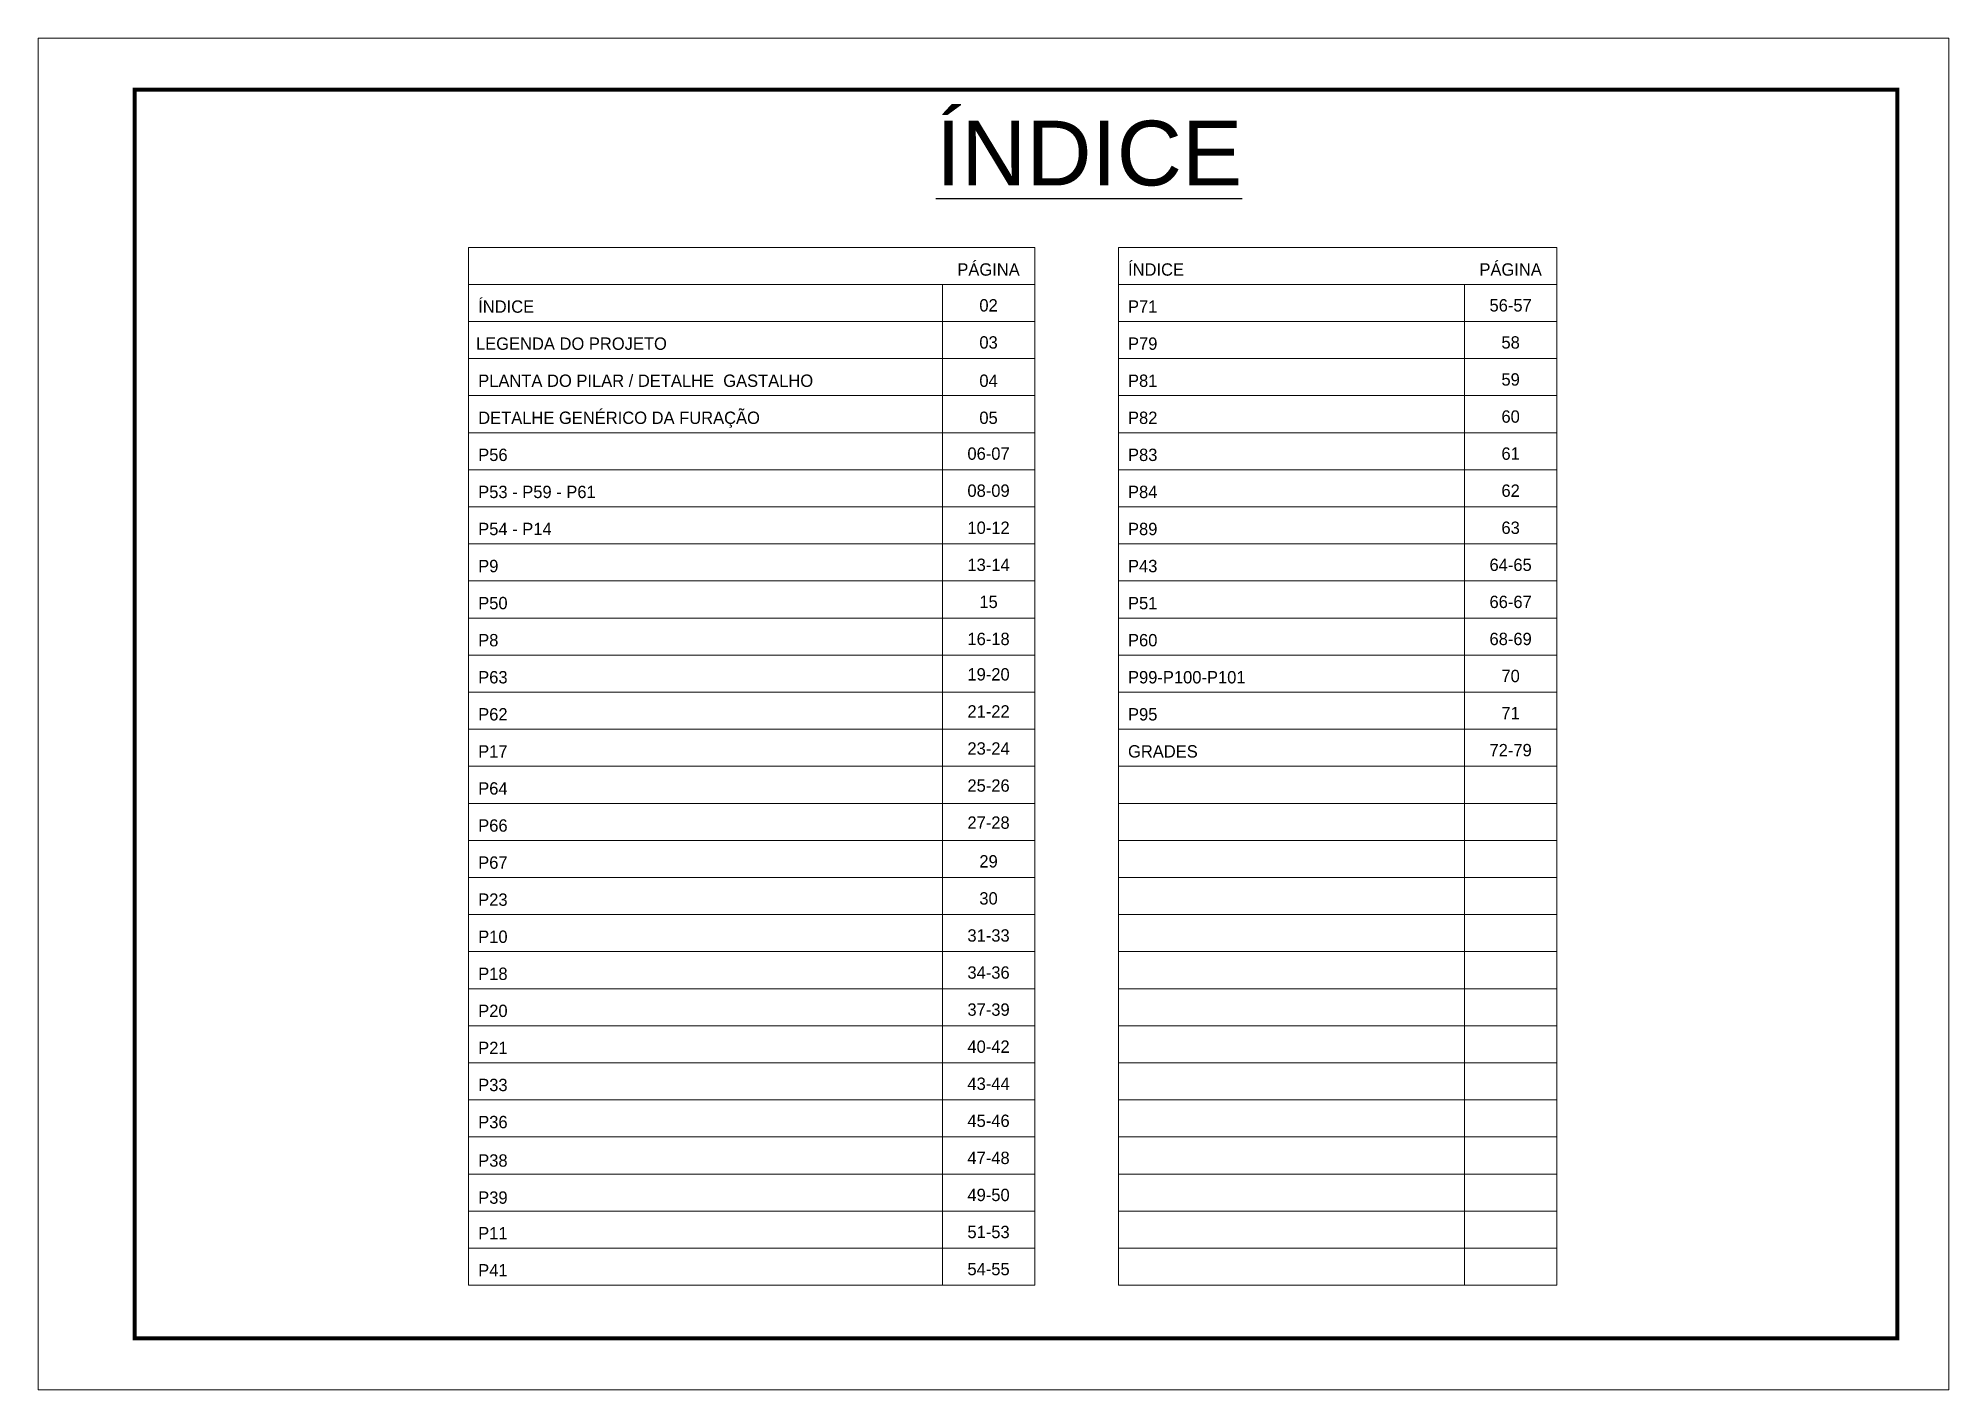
# Model space of a CAD drawing. Extents: x 14400 to 27878, y -21631 to 6985.
# Drawn here: x 16012 to 17497, y 5935 to 6985 of the extents above; entities that cross this region are included whole.
import ezdxf
from ezdxf.enums import TextEntityAlignment as Align

# ---------------------------------------------------------------- set-up
doc = ezdxf.new("R2010")
doc.units = 0
doc.layers.add('CARIMBO', color=255, linetype='Continuous', lineweight=9)
doc.layers.add('Folhas', color=255, linetype='Continuous', lineweight=9)
doc.styles.add('ARIAL', font='arial.ttf')
doc.styles.add('Tecnologia', font='')
doc.styles.get('Tecnologia').set_extended_font_data('Forgotten Futurist')

msp = doc.modelspace()

# ---------------------------------------------------------------- texts
at = {"color": 0, "linetype": 'Continuous', "ltscale": 5, "style": 'ARIAL'}
msp.add_text('%%UÍNDICE', height=50.279, dxfattribs=at).set_placement((16828.78, 6870.37), align=Align.CENTER)
at = {"layer": 'CARIMBO', "style": 'Tecnologia'}
for s, p in [('PÁGINA', (16750.62, 6800.25)), ('PÁGINA', (17156.4, 6800.25)), ('02', (16750.62, 6772.42)), ('56-57', (17156.4, 6772.42)), ('03', (16750.62, 6743.62)), ('58', (17156.4, 6743.62)), ('04', (16750.62, 6713.86)), ('59', (17156.4, 6714.83)), ('05', (16750.62, 6685.06)), ('60', (17156.4, 6686.03)), ('06-07', (16750.62, 6657.23)), ('61', (17156.4, 6657.23)), ('08-09', (16750.62, 6628.44)), ('62', (17156.4, 6628.44)), ('10-12', (16750.62, 6599.64)), ('63', (17156.4, 6599.64)), ('13-14', (16750.62, 6570.84)), ('64-65', (17156.4, 6570.84)), ('15', (16750.62, 6542.05)), ('66-67', (17156.4, 6542.05)), ('16-18', (16750.62, 6513.25)), ('68-69', (17156.4, 6513.25)), ('19-20', (16750.62, 6485.75)), ('70', (17156.4, 6484.46)), ('21-22', (16750.62, 6456.95)), ('71', (17156.4, 6455.66)), ('23-24', (16750.62, 6428.15)), ('72-79', (17156.4, 6426.86)), ('25-26', (16750.62, 6399.36)), ('27-28', (16750.62, 6370.56)), ('29', (16750.62, 6340.47)), ('30', (16750.62, 6311.68)), ('31-33', (16750.62, 6282.88)), ('34-36', (16750.62, 6254.09)), ('37-39', (16750.62, 6225.29)), ('40-42', (16750.62, 6196.49)), ('43-44', (16750.62, 6167.7)), ('45-46', (16750.62, 6138.9)), ('47-48', (16750.62, 6110.1)), ('49-50', (16750.62, 6081.31)), ('51-53', (16750.62, 6052.51)), ('54-55', (16750.62, 6023.72))]:
    msp.add_text(s, height=9.599, dxfattribs=at).set_placement(p, align=Align.CENTER)
for s, height, p in [('ÍNDICE', 9.599, (16859.02, 6800.25)), ('ÍNDICE', 9.599, (16353.95, 6771.45)), ('P71', 9.599, (16859.02, 6771.45)), ('LEGENDA DO PROJETO', 9.5987, (16352.24, 6742.66)), ('P79', 9.599, (16859.02, 6742.66)), ('PLANTA DO PILAR / DETALHE  GASTALHO ', 9.5987, (16353.95, 6713.86)), ('P81', 9.599, (16859.02, 6713.86)), ('DETALHE GENÉRICO DA FURAÇÃO', 9.5987, (16353.95, 6685.06)), ('P82', 9.599, (16859.02, 6685.06)), ('P56', 9.599, (16353.95, 6656.27)), ('P83', 9.599, (16859.02, 6656.27)), ('P53 - P59 - P61', 9.5987, (16353.95, 6627.47)), ('P84', 9.599, (16859.02, 6627.47)), ('P54 - P14', 9.599, (16353.95, 6598.67)), ('P89', 9.599, (16859.02, 6598.67)), ('P9', 9.599, (16353.95, 6569.88)), ('P43', 9.599, (16859.02, 6569.88)), ('P50', 9.599, (16353.95, 6541.08)), ('P51', 9.599, (16859.02, 6541.08)), ('P8', 9.599, (16353.95, 6512.29)), ('P60', 9.599, (16859.02, 6512.29)), ('P63', 9.599, (16353.95, 6483.49)), ('P99-P100-P101', 9.5987, (16859.02, 6483.49)), ('P62', 9.599, (16353.95, 6454.69)), ('P95', 9.599, (16859.02, 6454.69)), ('P17', 9.599, (16353.95, 6425.9)), ('GRADES', 9.599, (16859.02, 6425.9)), ('P64', 9.599, (16353.95, 6397.1)), ('P66', 9.599, (16353.95, 6368.3)), ('P67', 9.599, (16353.95, 6339.51)), ('P23', 9.599, (16353.95, 6310.71)), ('P10', 9.599, (16353.95, 6281.92)), ('P18', 9.599, (16353.95, 6253.12)), ('P20', 9.599, (16353.95, 6224.32)), ('P21', 9.599, (16353.95, 6195.53)), ('P33', 9.599, (16353.95, 6166.73)), ('P36', 9.599, (16353.95, 6137.93)), ('P38', 9.599, (16353.95, 6108.04)), ('P39', 9.599, (16353.95, 6079.24)), ('P11', 9.599, (16353.95, 6051.55)), ('P41', 9.599, (16353.95, 6022.75))]:
    msp.add_text(s, height=height, dxfattribs=at).set_placement(p)

# ---------------------------------------------------------------- linework, layer by layer
at = {"layer": 'CARIMBO'}
for p, q in [((16346.45, 6822.24), (16786.53, 6822.24)), ((16346.45, 6822.24), (16346.45, 6015.94)), ((16786.53, 6822.24), (16786.53, 6015.94)), ((16851.52, 6822.24), (17192.31, 6822.24)), ((16851.52, 6822.24), (16851.52, 6015.94)), ((17192.31, 6822.24), (17192.31, 6015.94)), ((16346.45, 6793.44), (16786.53, 6793.44)), ((16714.71, 6793.44), (16714.71, 6015.94)), ((16851.52, 6793.44), (17192.31, 6793.44)), ((17120.49, 6793.44), (17120.49, 6015.94)), ((16346.45, 6764.64), (16786.53, 6764.64)), ((16851.52, 6764.64), (17192.31, 6764.64)), ((16346.45, 6735.85), (16786.53, 6735.85)), ((16851.52, 6735.85), (17192.31, 6735.85)), ((16346.45, 6707.05), (16786.53, 6707.05)), ((16851.52, 6707.05), (17192.31, 6707.05)), ((16346.45, 6678.26), (16786.53, 6678.26)), ((16851.52, 6678.26), (17192.31, 6678.26)), ((16346.45, 6649.46), (16786.53, 6649.46)), ((16851.52, 6649.46), (17192.31, 6649.46)), ((16346.45, 6620.66), (16786.53, 6620.66)), ((16851.52, 6620.66), (17192.31, 6620.66)), ((16346.45, 6591.87), (16786.53, 6591.87)), ((16851.52, 6591.87), (17192.31, 6591.87)), ((16346.45, 6563.07), (16786.53, 6563.07)), ((16851.52, 6563.07), (17192.31, 6563.07)), ((16346.45, 6534.28), (16786.53, 6534.28)), ((16851.52, 6534.28), (17192.31, 6534.28)), ((16346.45, 6505.48), (16786.53, 6505.48)), ((16851.52, 6505.48), (17192.31, 6505.48)), ((16346.45, 6476.68), (16786.53, 6476.68)), ((16851.52, 6476.68), (17192.31, 6476.68)), ((16346.45, 6447.89), (16786.53, 6447.89)), ((16851.52, 6447.89), (17192.31, 6447.89)), ((16346.45, 6419.09), (16786.53, 6419.09)), ((16851.52, 6419.09), (17192.31, 6419.09)), ((16346.45, 6390.29), (16786.53, 6390.29)), ((16851.52, 6390.29), (17192.31, 6390.29)), ((16346.45, 6361.5), (16786.53, 6361.5)), ((16851.52, 6361.5), (17192.31, 6361.5)), ((16346.45, 6332.7), (16786.53, 6332.7)), ((16851.52, 6332.7), (17192.31, 6332.7)), ((16346.45, 6303.91), (16786.53, 6303.91)), ((16851.52, 6303.91), (17192.31, 6303.91)), ((16346.45, 6275.11), (16786.53, 6275.11)), ((16851.52, 6275.11), (17192.31, 6275.11)), ((16346.45, 6246.31), (16786.53, 6246.31)), ((16851.52, 6246.31), (17192.31, 6246.31)), ((16346.45, 6217.52), (16786.53, 6217.52)), ((16851.52, 6217.52), (17192.31, 6217.52)), ((16346.45, 6188.72), (16786.53, 6188.72)), ((16851.52, 6188.72), (17192.31, 6188.72)), ((16346.45, 6159.92), (16786.53, 6159.92)), ((16851.52, 6159.92), (17192.31, 6159.92)), ((16346.45, 6131.13), (16786.53, 6131.13)), ((16851.52, 6131.13), (17192.31, 6131.13)), ((16346.45, 6102.33), (16786.53, 6102.33)), ((16851.52, 6102.33), (17192.31, 6102.33)), ((16346.45, 6073.54), (16786.53, 6073.54)), ((16851.52, 6073.54), (17192.31, 6073.54)), ((16346.45, 6044.74), (16786.53, 6044.74)), ((16851.52, 6044.74), (17192.31, 6044.74)), ((16346.45, 6015.94), (16786.53, 6015.94)), ((16851.52, 6015.94), (17192.31, 6015.94))]:
    msp.add_line(p, q, dxfattribs=at)
at = {"layer": 'Folhas'}
msp.add_lwpolyline([(16011.97, 5934.73), (17496.97, 5934.73), (17496.97, 6984.73), (16011.97, 6984.73)], close=True, dxfattribs=at)
at = {"layer": 'Folhas', "color": 30, "const_width": 3}
msp.add_lwpolyline([(16086.97, 5974.73), (17456.97, 5974.73), (17456.97, 6944.73), (16086.97, 6944.73)], close=True, dxfattribs=at)

msp.set_redraw_order([(e.dxf.handle, doc.entitydb.next_handle()) for e in msp.query("TEXT MTEXT ATTDEF DIMENSION ARC_DIMENSION")])  # texts and dimensions are drawn at this point

doc.saveas('drawing.dxf')
